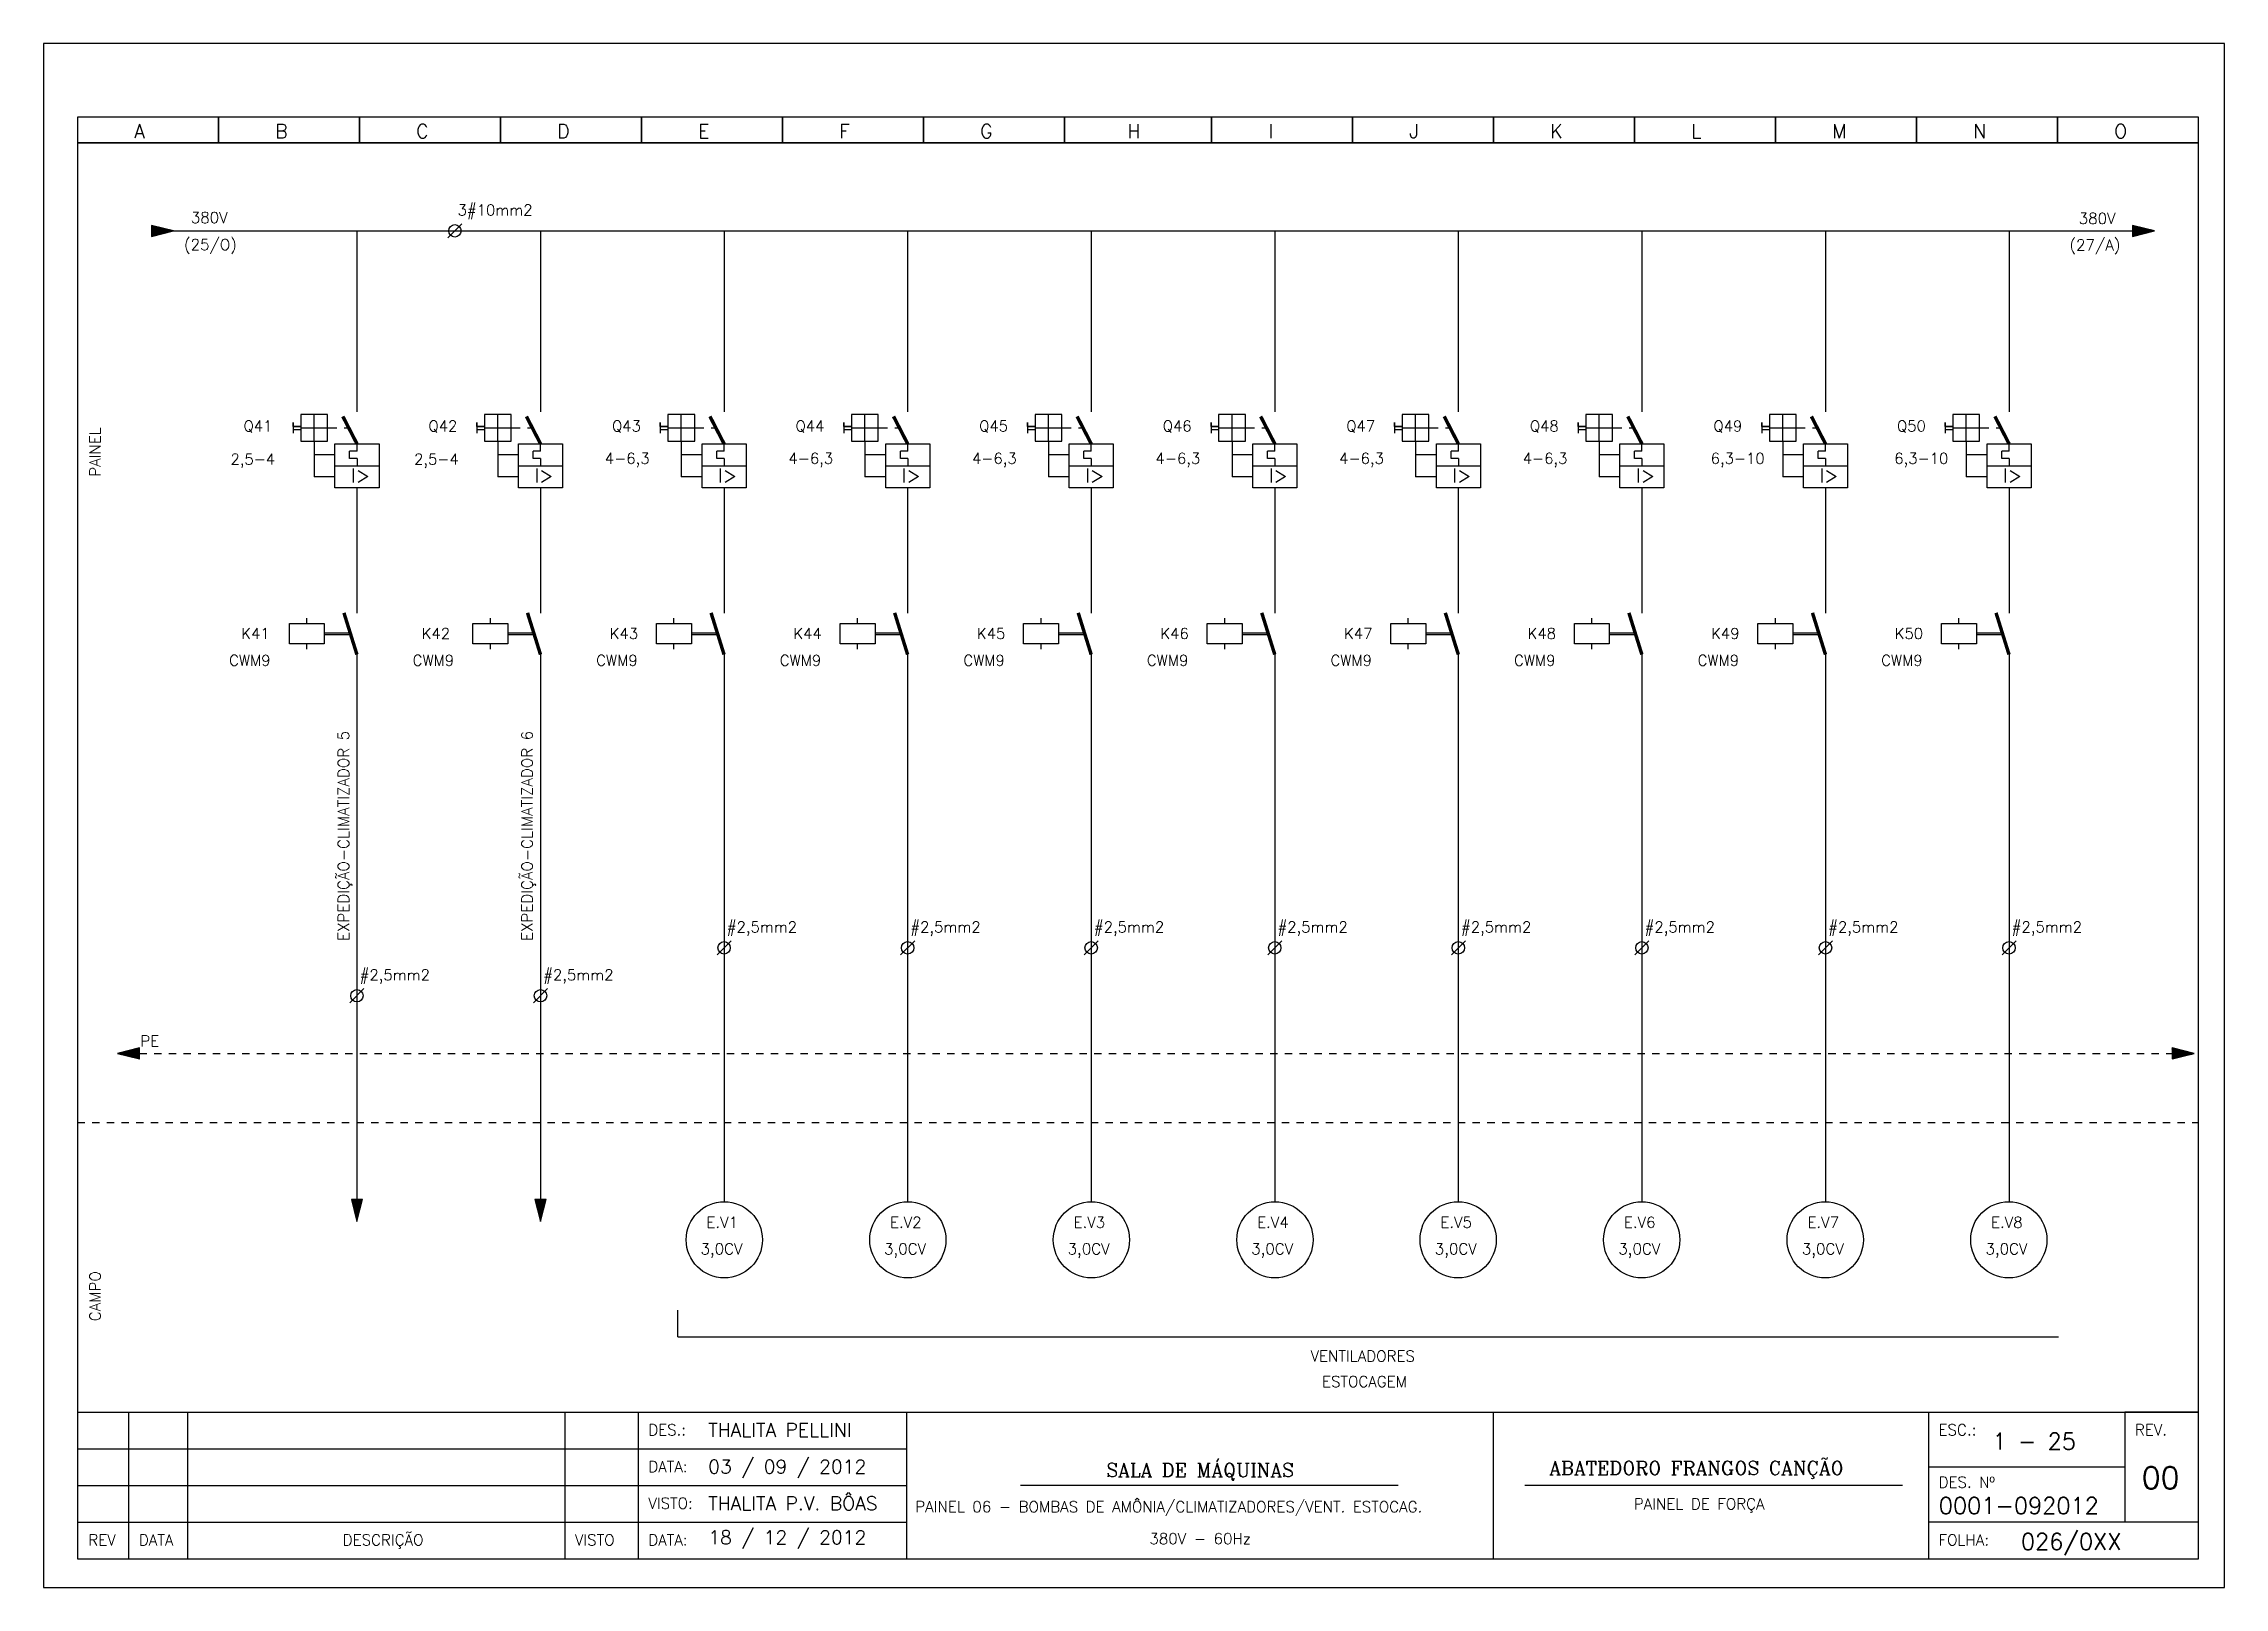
# Model space of a CAD drawing. Header units: millimetres. Extents: x 1974 to 2560, y 1429 to 1567.
# Drawn here: x 2159.77 to 2189.47, y 1491.61 to 1512.63 of the extents above; entities that cross this region are included whole.
import ezdxf

# ---------------------------------------------------------------- set-up
doc = ezdxf.new("R2010")
doc.units = ezdxf.units.MM
for name, pattern in [('DASHDOT2', [0.5, 0.25, -0.125, 0, -0.125]), ('DASHED', [0.75, 0.5, -0.25]), ('HIDDEN2', [0.1875, 0.125, -0.0625])]:
    doc.linetypes.add(name, pattern=pattern)
for name, color, linetype in [('1', 5, 'Continuous'), ('ALIMENTAÇÃO', 6, 'Continuous'), ('CONECTOR_SAK', 2, 'Continuous'), ('DISJUNTOR', 5, 'Continuous'), ('EQUIPAMENTOS', 5, 'Continuous'), ('MARGEM', 1, 'Continuous'), ('MOTORES', 5, 'Continuous'), ('PAINEL', 7, 'Continuous'), ('soft', 5, 'Continuous'), ('TERRA', 3, 'DASHED'), ('TEXTO', 4, 'Continuous'), ('TEXTO_2', 5, 'Continuous'), ('TIMBRE', 7, 'Continuous')]:
    doc.layers.add(name, color=color, linetype=linetype)
doc.styles.add('REGUA60', font='romans.shx', dxfattribs={"height": 2})
doc.styles.add('ROMANC', font='romanc.shx', dxfattribs={"height": 0.55})
doc.styles.add('ROMANS', font='romans.shx', dxfattribs={"height": 37})

msp = doc.modelspace()

# ---------------------------------------------------------------- texts
at = {"style": 'ROMANS'}
for s, p in [('ESC.:', (2185.58, 1493.68)), ('REV.', (2188.255, 1493.68)), ('DES. Nº', (2185.58, 1492.967)), ('PAINEL 06 - BOMBAS DE AMÔNIA/CLIMATIZADORES/VENT. ESTOCAG.', (2171.644, 1492.633)), ('PAINEL DE FORÇA', (2181.43, 1492.671)), ('380V - 60Hz', (2174.833, 1492.198)), ('FOLHA:', (2185.58, 1492.18))]:
    msp.add_text(s, height=0.15, dxfattribs=at).set_placement(p)
at = {"layer": 'TEXTO'}
for s, height, style, p in [('A', 0.188, 'ROMANS', (2161.007, 1511.347)), ('B', 0.188, 'ROMANS', (2162.927, 1511.347)), ('C', 0.188, 'ROMANS', (2164.847, 1511.347)), ('D', 0.188, 'ROMANS', (2166.767, 1511.347)), ('E', 0.188, 'ROMANS', (2168.687, 1511.347)), ('F', 0.188, 'ROMANS', (2170.607, 1511.347)), ('G', 0.188, 'ROMANS', (2172.527, 1511.347)), ('H', 0.188, 'ROMANS', (2174.532, 1511.347)), ('I', 0.188, 'ROMANS', (2176.452, 1511.347)), ('J', 0.188, 'ROMANS', (2178.372, 1511.347)), ('K', 0.188, 'ROMANS', (2180.292, 1511.347)), ('L', 0.188, 'ROMANS', (2182.212, 1511.347)), ('M', 0.188, 'ROMANS', (2184.132, 1511.347)), ('N', 0.188, 'ROMANS', (2186.052, 1511.347)), ('O', 0.188, 'ROMANS', (2187.972, 1511.347)), ('380V', 0.15, 'ROMANS', (2161.778, 1510.19)), ('3#10mm2', 0.148, 'ROMANS', (2165.411, 1510.294)), ('380V', 0.15, 'ROMANS', (2187.489, 1510.178)), ('(25/O)', 0.15, 'ROMANS', (2161.685, 1509.822)), ('(27/A)', 0.15, 'ROMANS', (2187.363, 1509.818)), ('Q41', 0.148, 'ROMANS', (2162.496, 1507.353)), ('Q42', 0.148, 'ROMANS', (2165.014, 1507.353)), ('Q43', 0.148, 'ROMANS', (2167.514, 1507.353)), ('Q44', 0.148, 'ROMANS', (2170.014, 1507.353)), ('Q45', 0.148, 'ROMANS', (2172.514, 1507.353)), ('Q46', 0.148, 'ROMANS', (2175.014, 1507.353)), ('Q47', 0.148, 'ROMANS', (2177.514, 1507.353)), ('Q48', 0.148, 'ROMANS', (2180.014, 1507.353)), ('Q49', 0.148, 'ROMANS', (2182.514, 1507.353)), ('Q50', 0.148, 'ROMANS', (2185.014, 1507.353)), ('2,5-4', 0.148, 'ROMANS', (2162.318, 1506.901)), ('2,5-4', 0.148, 'ROMANS', (2164.818, 1506.901)), ('4-6,3', 0.148, 'ROMANS', (2167.417, 1506.911)), ('4-6,3', 0.148, 'ROMANS', (2169.917, 1506.911)), ('4-6,3', 0.148, 'ROMANS', (2172.417, 1506.911)), ('4-6,3', 0.148, 'ROMANS', (2174.917, 1506.911)), ('4-6,3', 0.148, 'ROMANS', (2177.417, 1506.911)), ('4-6,3', 0.148, 'ROMANS', (2179.917, 1506.911)), ('6,3-10', 0.148, 'ROMANS', (2182.477, 1506.911)), ('6,3-10', 0.148, 'ROMANS', (2184.977, 1506.911)), ('K41', 0.148, 'ROMANS', (2162.464, 1504.527)), ('K42', 0.148, 'ROMANS', (2164.922, 1504.527)), ('K43', 0.148, 'ROMANS', (2167.483, 1504.527)), ('K44', 0.148, 'ROMANS', (2169.983, 1504.527)), ('K45', 0.148, 'ROMANS', (2172.483, 1504.527)), ('K46', 0.148, 'ROMANS', (2174.983, 1504.527)), ('K47', 0.148, 'ROMANS', (2177.483, 1504.527)), ('K48', 0.148, 'ROMANS', (2179.983, 1504.527)), ('K49', 0.148, 'ROMANS', (2182.483, 1504.527)), ('K50', 0.148, 'ROMANS', (2184.983, 1504.527)), ('CWM9', 0.148, 'ROMANS', (2162.299, 1504.161)), ('CWM9', 0.148, 'ROMANS', (2164.799, 1504.161)), ('CWM9', 0.148, 'ROMANS', (2167.299, 1504.161)), ('CWM9', 0.148, 'ROMANS', (2169.799, 1504.161)), ('CWM9', 0.148, 'ROMANS', (2172.299, 1504.161)), ('CWM9', 0.148, 'ROMANS', (2174.799, 1504.161)), ('CWM9', 0.148, 'ROMANS', (2177.299, 1504.161)), ('CWM9', 0.148, 'ROMANS', (2179.799, 1504.161)), ('CWM9', 0.148, 'ROMANS', (2182.299, 1504.161)), ('CWM9', 0.148, 'ROMANS', (2184.799, 1504.161)), ('#2,5mm2', 0.148, 'ROMANS', (2169.077, 1500.53)), ('#2,5mm2', 0.148, 'ROMANS', (2171.577, 1500.53)), ('#2,5mm2', 0.148, 'ROMANS', (2174.077, 1500.53)), ('#2,5mm2', 0.148, 'ROMANS', (2176.577, 1500.53)), ('#2,5mm2', 0.148, 'ROMANS', (2179.077, 1500.53)), ('#2,5mm2', 0.148, 'ROMANS', (2181.577, 1500.53)), ('#2,5mm2', 0.148, 'ROMANS', (2184.077, 1500.53)), ('#2,5mm2', 0.148, 'ROMANS', (2186.577, 1500.53)), ('#2,5mm2', 0.148, 'ROMANS', (2164.077, 1499.877)), ('#2,5mm2', 0.148, 'ROMANS', (2166.577, 1499.877)), ('PE', 0.15, 'ROMANS', (2161.091, 1498.975)), ('E.V1', 0.15, 'REGUA60', (2168.8, 1496.506)), ('E.V2', 0.15, 'REGUA60', (2171.3, 1496.506)), ('E.V3', 0.15, 'REGUA60', (2173.8, 1496.506)), ('E.V4', 0.15, 'REGUA60', (2176.3, 1496.506)), ('E.V5', 0.15, 'REGUA60', (2178.795, 1496.506)), ('E.V6', 0.15, 'REGUA60', (2181.295, 1496.506)), ('E.V7', 0.15, 'REGUA60', (2183.795, 1496.506)), ('E.V8', 0.15, 'REGUA60', (2186.295, 1496.506)), ('3,0CV', 0.15, 'REGUA60', (2168.719, 1496.145)), ('3,0CV', 0.15, 'REGUA60', (2171.219, 1496.145)), ('3,0CV', 0.15, 'REGUA60', (2173.719, 1496.145)), ('3,0CV', 0.15, 'REGUA60', (2176.219, 1496.145)), ('3,0CV', 0.15, 'REGUA60', (2178.719, 1496.145)), ('3,0CV', 0.15, 'REGUA60', (2181.219, 1496.145)), ('3,0CV', 0.15, 'REGUA60', (2183.719, 1496.145)), ('3,0CV', 0.15, 'REGUA60', (2186.219, 1496.145)), ('VENTILADORES', 0.15, 'REGUA60', (2177.028, 1494.685)), ('ESTOCAGEM', 0.15, 'REGUA60', (2177.184, 1494.337)), ('THALITA PELLINI', 0.1875, 'ROMANS', (2168.824, 1493.66)), ('03 / 09 / 2012', 0.1875, 'ROMANS', (2168.824, 1493.16)), ('THALITA P.V. BÔAS', 0.1875, 'ROMANS', (2168.824, 1492.66)), ('18 / 12 / 2012', 0.1875, 'ROMANS', (2168.824, 1492.197))]:
    msp.add_text(s, height=height, dxfattribs=dict(at, style=style)).set_placement(p)
at = {"layer": 'TEXTO', "style": 'REGUA60'}
for s, p in [('PAINEL', (2160.549, 1506.735)), ('EXPEDIÇÃO-CLIMATIZADOR 5', (2163.932, 1500.413)), ('EXPEDIÇÃO-CLIMATIZADOR 6', (2166.432, 1500.413)), ('CAMPO', (2160.549, 1495.234))]:
    msp.add_text(s, height=0.15, rotation=90, dxfattribs=at).set_placement(p)
at = {"layer": 'TEXTO', "color": 150, "style": 'ROMANS'}
for s, height, p in [('DES.:', 0.15, (2168.009, 1493.68)), ('1 - 25', 0.225, (2186.314, 1493.487)), ('DATA:', 0.15, (2168.009, 1493.18)), ('00', 0.3, (2188.347, 1492.953)), ('VISTO:', 0.15, (2168.009, 1492.68)), ('0001-092012', 0.225, (2185.584, 1492.611)), ('REV', 0.15, (2160.383, 1492.18)), ('DATA', 0.15, (2161.071, 1492.18)), ('DESCRIÇÃO', 0.15, (2163.847, 1492.18)), ('VISTO', 0.15, (2167.009, 1492.18)), ('DATA:', 0.15, (2168.009, 1492.18)), ('026/0XX', 0.225, (2186.702, 1492.121))]:
    msp.add_text(s, height=height, dxfattribs=at).set_placement(p)
at = {"layer": 'TEXTO_2'}
for s, height, style, p in [('I>', 0.1927, 'REGUA60', (2163.956, 1506.657)), ('I>', 0.1927, 'REGUA60', (2166.456, 1506.657)), ('I>', 0.1927, 'REGUA60', (2168.956, 1506.657)), ('I>', 0.1927, 'REGUA60', (2171.456, 1506.657)), ('I>', 0.1927, 'REGUA60', (2173.956, 1506.657)), ('I>', 0.1927, 'REGUA60', (2176.456, 1506.657)), ('I>', 0.1927, 'REGUA60', (2178.956, 1506.657)), ('I>', 0.1927, 'REGUA60', (2181.456, 1506.657)), ('I>', 0.1927, 'REGUA60', (2183.956, 1506.657)), ('I>', 0.1927, 'REGUA60', (2186.456, 1506.657)), ('SALA DE MÁQUINAS', 0.1875, 'ROMANC', (2174.245, 1493.113)), ('ABATEDORO FRANGOS CANÇÃO', 0.1875, 'ROMANC', (2180.277, 1493.141))]:
    msp.add_text(s, height=height, dxfattribs=dict(at, style=style)).set_placement(p)

# ---------------------------------------------------------------- hatches: boundary and pattern name
at = {"layer": 'EQUIPAMENTOS'}
for points in [[(2161.54, 1510.084), (2161.24, 1510.159), (2161.24, 1510.009)], [(2188.522, 1510.084), (2188.222, 1510.159), (2188.222, 1510.009)], [(2163.965, 1496.894), (2164.04, 1496.594), (2164.115, 1496.894)], [(2166.465, 1496.894), (2166.54, 1496.594), (2166.615, 1496.894)]]:
    msp.add_hatch(color=256, dxfattribs=at).paths.add_polyline_path(points)
at = {"layer": 'TERRA'}
h = msp.add_hatch(dxfattribs=at)
h.set_pattern_fill('ANSI31', color=256, scale=0.004, angle=180, style=0)
h.set_pattern_definition([(225, (2218.03320223, 1547.50084864), (0.0003535533906, -0.0003535533906), [])])
h.paths.add_polyline_path([(2160.779, 1498.881), (2161.079, 1498.881), (2161.079, 1498.956)])
h.paths.add_polyline_path([(2161.079, 1498.806), (2161.079, 1498.881), (2160.779, 1498.881)])
h = msp.add_hatch(dxfattribs=at)
h.set_pattern_fill('ANSI31', color=256, scale=0.004, style=0)
h.set_pattern_definition([(45, (2131.80874803, 1450.2612611), (-0.0003535533906, 0.0003535533906), [])])
h.paths.add_polyline_path([(2189.063, 1498.881), (2188.763, 1498.881), (2188.763, 1498.806)])
h.paths.add_polyline_path([(2188.763, 1498.956), (2188.763, 1498.881), (2189.063, 1498.881)])

# ---------------------------------------------------------------- linework, layer by layer
for p, q in [((2168.411, 1495.021), (2168.411, 1495.385)), ((2168.411, 1495.021), (2187.214, 1495.021)), ((2189.119, 1493.997), (2188.119, 1493.997))]:
    msp.add_line(p, q)
at = {"layer": '1'}
for p, q in [((2163.64, 1507.582), (2163.276, 1507.582)), ((2163.276, 1507.582), (2163.276, 1507.218)), ((2163.458, 1507.218), (2163.458, 1507.582)), ((2163.64, 1507.218), (2163.64, 1507.582)), ((2166.14, 1507.582), (2165.776, 1507.582)), ((2165.776, 1507.582), (2165.776, 1507.218)), ((2165.958, 1507.218), (2165.958, 1507.582)), ((2166.14, 1507.218), (2166.14, 1507.582)), ((2168.64, 1507.582), (2168.276, 1507.582)), ((2168.276, 1507.582), (2168.276, 1507.218)), ((2168.458, 1507.218), (2168.458, 1507.582)), ((2168.64, 1507.218), (2168.64, 1507.582)), ((2171.14, 1507.582), (2170.776, 1507.582)), ((2170.776, 1507.582), (2170.776, 1507.218)), ((2170.958, 1507.218), (2170.958, 1507.582)), ((2171.14, 1507.218), (2171.14, 1507.582)), ((2173.64, 1507.582), (2173.276, 1507.582)), ((2173.276, 1507.582), (2173.276, 1507.218)), ((2173.458, 1507.218), (2173.458, 1507.582)), ((2173.64, 1507.218), (2173.64, 1507.582)), ((2176.14, 1507.582), (2175.776, 1507.582)), ((2175.776, 1507.582), (2175.776, 1507.218)), ((2175.958, 1507.218), (2175.958, 1507.582)), ((2176.14, 1507.218), (2176.14, 1507.582)), ((2178.64, 1507.582), (2178.276, 1507.582)), ((2178.276, 1507.582), (2178.276, 1507.218)), ((2178.458, 1507.218), (2178.458, 1507.582)), ((2178.64, 1507.218), (2178.64, 1507.582)), ((2181.14, 1507.582), (2180.776, 1507.582)), ((2180.776, 1507.582), (2180.776, 1507.218)), ((2180.958, 1507.218), (2180.958, 1507.582)), ((2181.14, 1507.218), (2181.14, 1507.582)), ((2183.64, 1507.582), (2183.276, 1507.582)), ((2183.276, 1507.582), (2183.276, 1507.218)), ((2183.458, 1507.218), (2183.458, 1507.582)), ((2183.64, 1507.218), (2183.64, 1507.582)), ((2186.14, 1507.582), (2185.776, 1507.582)), ((2185.776, 1507.582), (2185.776, 1507.218)), ((2185.958, 1507.218), (2185.958, 1507.582)), ((2186.14, 1507.218), (2186.14, 1507.582)), ((2163.172, 1507.473), (2163.172, 1507.327)), ((2163.172, 1507.421), (2163.172, 1507.473)), ((2163.276, 1507.421), (2163.172, 1507.421)), ((2163.172, 1507.421), (2163.276, 1507.421)), ((2163.172, 1507.379), (2163.276, 1507.379)), ((2163.276, 1507.4), (2163.64, 1507.4)), ((2165.672, 1507.473), (2165.672, 1507.327)), ((2165.672, 1507.421), (2165.672, 1507.473)), ((2165.776, 1507.421), (2165.672, 1507.421)), ((2165.672, 1507.421), (2165.776, 1507.421)), ((2165.672, 1507.379), (2165.776, 1507.379)), ((2165.776, 1507.4), (2166.14, 1507.4)), ((2168.172, 1507.473), (2168.172, 1507.327)), ((2168.172, 1507.421), (2168.172, 1507.473)), ((2168.276, 1507.421), (2168.172, 1507.421)), ((2168.172, 1507.421), (2168.276, 1507.421)), ((2168.172, 1507.379), (2168.276, 1507.379)), ((2168.276, 1507.4), (2168.64, 1507.4)), ((2170.672, 1507.473), (2170.672, 1507.327)), ((2170.672, 1507.421), (2170.672, 1507.473)), ((2170.776, 1507.421), (2170.672, 1507.421)), ((2170.672, 1507.421), (2170.776, 1507.421)), ((2170.672, 1507.379), (2170.776, 1507.379)), ((2170.776, 1507.4), (2171.14, 1507.4)), ((2173.172, 1507.473), (2173.172, 1507.327)), ((2173.172, 1507.421), (2173.172, 1507.473)), ((2173.276, 1507.421), (2173.172, 1507.421)), ((2173.172, 1507.421), (2173.276, 1507.421)), ((2173.172, 1507.379), (2173.276, 1507.379)), ((2173.276, 1507.4), (2173.64, 1507.4)), ((2175.672, 1507.473), (2175.672, 1507.327)), ((2175.672, 1507.421), (2175.672, 1507.473)), ((2175.776, 1507.421), (2175.672, 1507.421)), ((2175.672, 1507.421), (2175.776, 1507.421)), ((2175.672, 1507.379), (2175.776, 1507.379)), ((2175.776, 1507.4), (2176.14, 1507.4)), ((2178.172, 1507.473), (2178.172, 1507.327)), ((2178.172, 1507.421), (2178.172, 1507.473)), ((2178.276, 1507.421), (2178.172, 1507.421)), ((2178.172, 1507.421), (2178.276, 1507.421)), ((2178.172, 1507.379), (2178.276, 1507.379)), ((2178.276, 1507.4), (2178.64, 1507.4)), ((2180.672, 1507.473), (2180.672, 1507.327)), ((2180.672, 1507.421), (2180.672, 1507.473)), ((2180.776, 1507.421), (2180.672, 1507.421)), ((2180.672, 1507.421), (2180.776, 1507.421)), ((2180.672, 1507.379), (2180.776, 1507.379)), ((2180.776, 1507.4), (2181.14, 1507.4)), ((2183.172, 1507.473), (2183.172, 1507.327)), ((2183.172, 1507.421), (2183.172, 1507.473)), ((2183.276, 1507.421), (2183.172, 1507.421)), ((2183.172, 1507.421), (2183.276, 1507.421)), ((2183.172, 1507.379), (2183.276, 1507.379)), ((2183.276, 1507.4), (2183.64, 1507.4)), ((2185.672, 1507.473), (2185.672, 1507.327)), ((2185.672, 1507.421), (2185.672, 1507.473)), ((2185.776, 1507.421), (2185.672, 1507.421)), ((2185.672, 1507.421), (2185.776, 1507.421)), ((2185.672, 1507.379), (2185.776, 1507.379)), ((2185.776, 1507.4), (2186.14, 1507.4)), ((2163.276, 1507.218), (2163.64, 1507.218)), ((2165.776, 1507.218), (2166.14, 1507.218)), ((2168.276, 1507.218), (2168.64, 1507.218)), ((2170.776, 1507.218), (2171.14, 1507.218)), ((2173.276, 1507.218), (2173.64, 1507.218)), ((2175.776, 1507.218), (2176.14, 1507.218)), ((2178.276, 1507.218), (2178.64, 1507.218)), ((2180.776, 1507.218), (2181.14, 1507.218)), ((2183.276, 1507.218), (2183.64, 1507.218)), ((2185.776, 1507.218), (2186.14, 1507.218))]:
    msp.add_line(p, q, dxfattribs=at)
at = {"layer": 'ALIMENTAÇÃO', "color": 6}
for p, q in [((2164.04, 1510.084), (2164.04, 1507.62)), ((2166.54, 1510.084), (2166.54, 1507.62)), ((2169.04, 1510.084), (2169.04, 1507.62)), ((2171.54, 1510.084), (2171.54, 1507.62)), ((2174.04, 1510.084), (2174.04, 1507.62)), ((2176.54, 1510.084), (2176.54, 1507.62)), ((2179.04, 1510.084), (2179.04, 1507.62)), ((2181.54, 1510.084), (2181.54, 1507.62)), ((2184.04, 1510.084), (2184.04, 1507.62)), ((2186.54, 1510.084), (2186.54, 1507.62)), ((2164.04, 1506.582), (2164.04, 1504.877)), ((2166.54, 1506.582), (2166.54, 1504.877)), ((2169.04, 1506.582), (2169.04, 1504.877)), ((2171.54, 1506.582), (2171.54, 1504.877)), ((2174.04, 1506.582), (2174.04, 1504.877)), ((2176.54, 1506.582), (2176.54, 1504.877)), ((2179.04, 1506.582), (2179.04, 1504.877)), ((2181.54, 1506.582), (2181.54, 1504.877)), ((2184.04, 1506.582), (2184.04, 1504.877)), ((2186.54, 1506.582), (2186.54, 1504.877)), ((2164.04, 1504.314), (2164.04, 1500.32)), ((2166.54, 1504.314), (2166.54, 1500.32)), ((2169.04, 1504.314), (2169.04, 1496.862)), ((2171.54, 1504.314), (2171.54, 1496.862)), ((2174.04, 1504.314), (2174.04, 1496.862)), ((2176.54, 1504.314), (2176.54, 1496.862)), ((2179.04, 1504.314), (2179.04, 1496.862)), ((2181.54, 1504.314), (2181.54, 1496.862)), ((2184.04, 1504.314), (2184.04, 1496.862)), ((2186.54, 1504.314), (2186.54, 1496.862)), ((2164.04, 1500.32), (2164.04, 1496.894)), ((2166.54, 1500.32), (2166.54, 1496.894))]:
    msp.add_line(p, q, dxfattribs=at)
at = {"layer": 'CONECTOR_SAK'}
for p, q in [((2165.47, 1510.181), (2165.279, 1509.988)), ((2169.136, 1500.417), (2168.945, 1500.224)), ((2171.636, 1500.417), (2171.445, 1500.224)), ((2174.136, 1500.417), (2173.945, 1500.224)), ((2176.636, 1500.417), (2176.445, 1500.224)), ((2179.136, 1500.417), (2178.945, 1500.224)), ((2181.636, 1500.417), (2181.445, 1500.224)), ((2184.136, 1500.417), (2183.945, 1500.224)), ((2186.636, 1500.417), (2186.445, 1500.224)), ((2164.136, 1499.764), (2163.945, 1499.571)), ((2166.636, 1499.764), (2166.445, 1499.571))]:
    msp.add_line(p, q, dxfattribs=at)
for centre in [(2165.374, 1510.084), (2169.04, 1500.32), (2171.54, 1500.32), (2174.04, 1500.32), (2176.54, 1500.32), (2179.04, 1500.32), (2181.54, 1500.32), (2184.04, 1500.32), (2186.54, 1500.32), (2164.04, 1499.667), (2166.54, 1499.667)]:
    msp.add_circle(centre, 0.0846, dxfattribs=at)
at = {"layer": 'DISJUNTOR', "linetype": 'HIDDEN2'}
for p, q in [((2163.64, 1507.4), (2163.94, 1507.4)), ((2166.14, 1507.4), (2166.44, 1507.4)), ((2168.64, 1507.4), (2168.94, 1507.4)), ((2171.14, 1507.4), (2171.44, 1507.4)), ((2173.64, 1507.4), (2173.94, 1507.4)), ((2176.14, 1507.4), (2176.44, 1507.4)), ((2178.64, 1507.4), (2178.94, 1507.4)), ((2181.14, 1507.4), (2181.44, 1507.4)), ((2183.64, 1507.4), (2183.94, 1507.4)), ((2186.14, 1507.4), (2186.44, 1507.4))]:
    msp.add_line(p, q, dxfattribs=at)
at = {"layer": 'DISJUNTOR'}
for p, q in [((2163.458, 1507.218), (2163.458, 1506.732)), ((2163.74, 1507.032), (2163.458, 1507.032)), ((2164.041, 1507.083), (2163.941, 1507.083)), ((2163.941, 1506.983), (2163.941, 1507.083)), ((2164.041, 1506.983), (2163.941, 1506.983)), ((2164.041, 1507.083), (2164.041, 1507.183)), ((2164.041, 1506.983), (2164.041, 1506.883)), ((2165.958, 1507.218), (2165.958, 1506.732)), ((2166.24, 1507.032), (2165.958, 1507.032)), ((2166.541, 1507.083), (2166.441, 1507.083)), ((2166.441, 1506.983), (2166.441, 1507.083)), ((2166.541, 1506.983), (2166.441, 1506.983)), ((2166.541, 1507.083), (2166.541, 1507.183)), ((2166.541, 1506.983), (2166.541, 1506.883)), ((2168.458, 1507.218), (2168.458, 1506.732)), ((2168.74, 1507.032), (2168.458, 1507.032)), ((2169.041, 1507.083), (2168.941, 1507.083)), ((2168.941, 1506.983), (2168.941, 1507.083)), ((2169.041, 1506.983), (2168.941, 1506.983)), ((2169.041, 1507.083), (2169.041, 1507.183)), ((2169.041, 1506.983), (2169.041, 1506.883)), ((2170.958, 1507.218), (2170.958, 1506.732)), ((2171.24, 1507.032), (2170.958, 1507.032)), ((2171.541, 1507.083), (2171.441, 1507.083)), ((2171.441, 1506.983), (2171.441, 1507.083)), ((2171.541, 1506.983), (2171.441, 1506.983)), ((2171.541, 1507.083), (2171.541, 1507.183)), ((2171.541, 1506.983), (2171.541, 1506.883)), ((2173.458, 1507.218), (2173.458, 1506.732)), ((2173.74, 1507.032), (2173.458, 1507.032)), ((2174.041, 1507.083), (2173.941, 1507.083)), ((2173.941, 1506.983), (2173.941, 1507.083)), ((2174.041, 1506.983), (2173.941, 1506.983)), ((2174.041, 1507.083), (2174.041, 1507.183)), ((2174.041, 1506.983), (2174.041, 1506.883)), ((2175.958, 1507.218), (2175.958, 1506.732)), ((2176.24, 1507.032), (2175.958, 1507.032)), ((2176.541, 1507.083), (2176.441, 1507.083)), ((2176.441, 1506.983), (2176.441, 1507.083)), ((2176.541, 1506.983), (2176.441, 1506.983)), ((2176.541, 1507.083), (2176.541, 1507.183)), ((2176.541, 1506.983), (2176.541, 1506.883)), ((2178.458, 1507.218), (2178.458, 1506.732)), ((2178.74, 1507.032), (2178.458, 1507.032)), ((2179.041, 1507.083), (2178.941, 1507.083)), ((2178.941, 1506.983), (2178.941, 1507.083)), ((2179.041, 1506.983), (2178.941, 1506.983)), ((2179.041, 1507.083), (2179.041, 1507.183)), ((2179.041, 1506.983), (2179.041, 1506.883)), ((2180.958, 1507.218), (2180.958, 1506.732)), ((2181.24, 1507.032), (2180.958, 1507.032)), ((2181.541, 1507.083), (2181.441, 1507.083)), ((2181.441, 1506.983), (2181.441, 1507.083)), ((2181.541, 1506.983), (2181.441, 1506.983)), ((2181.541, 1507.083), (2181.541, 1507.183)), ((2181.541, 1506.983), (2181.541, 1506.883)), ((2183.458, 1507.218), (2183.458, 1506.732)), ((2183.74, 1507.032), (2183.458, 1507.032)), ((2184.041, 1507.083), (2183.941, 1507.083)), ((2183.941, 1506.983), (2183.941, 1507.083)), ((2184.041, 1506.983), (2183.941, 1506.983)), ((2184.041, 1507.083), (2184.041, 1507.183)), ((2184.041, 1506.983), (2184.041, 1506.883)), ((2185.958, 1507.218), (2185.958, 1506.732)), ((2186.24, 1507.032), (2185.958, 1507.032)), ((2186.541, 1507.083), (2186.441, 1507.083)), ((2186.441, 1506.983), (2186.441, 1507.083)), ((2186.541, 1506.983), (2186.441, 1506.983)), ((2186.541, 1507.083), (2186.541, 1507.183)), ((2186.541, 1506.983), (2186.541, 1506.883)), ((2163.74, 1506.732), (2163.458, 1506.732)), ((2163.741, 1506.883), (2164.341, 1506.883)), ((2166.24, 1506.732), (2165.958, 1506.732)), ((2166.241, 1506.883), (2166.841, 1506.883)), ((2168.74, 1506.732), (2168.458, 1506.732)), ((2168.741, 1506.883), (2169.341, 1506.883)), ((2171.24, 1506.732), (2170.958, 1506.732)), ((2171.241, 1506.883), (2171.841, 1506.883)), ((2173.74, 1506.732), (2173.458, 1506.732)), ((2173.741, 1506.883), (2174.341, 1506.883)), ((2176.24, 1506.732), (2175.958, 1506.732)), ((2176.241, 1506.883), (2176.841, 1506.883)), ((2178.74, 1506.732), (2178.458, 1506.732)), ((2178.741, 1506.883), (2179.341, 1506.883)), ((2181.24, 1506.732), (2180.958, 1506.732)), ((2181.241, 1506.883), (2181.841, 1506.883)), ((2183.74, 1506.732), (2183.458, 1506.732)), ((2183.741, 1506.883), (2184.341, 1506.883)), ((2186.24, 1506.732), (2185.958, 1506.732)), ((2186.241, 1506.883), (2186.841, 1506.883))]:
    msp.add_line(p, q, dxfattribs=at)
at = {"layer": 'DISJUNTOR', "const_width": 0.0472}
for points in [[(2164.041, 1507.183), (2163.848, 1507.557)], [(2166.541, 1507.183), (2166.348, 1507.557)], [(2169.041, 1507.183), (2168.848, 1507.557)], [(2171.541, 1507.183), (2171.348, 1507.557)], [(2174.041, 1507.183), (2173.848, 1507.557)], [(2176.541, 1507.183), (2176.348, 1507.557)], [(2179.041, 1507.183), (2178.848, 1507.557)], [(2181.541, 1507.183), (2181.348, 1507.557)], [(2184.041, 1507.183), (2183.848, 1507.557)], [(2186.541, 1507.183), (2186.348, 1507.557)]]:
    msp.add_lwpolyline(points, dxfattribs=at)
at = {"layer": 'DISJUNTOR'}
for points in [[(2163.741, 1507.183), (2164.341, 1507.183), (2164.341, 1506.583), (2163.741, 1506.583)], [(2166.241, 1507.183), (2166.841, 1507.183), (2166.841, 1506.583), (2166.241, 1506.583)], [(2168.741, 1507.183), (2169.341, 1507.183), (2169.341, 1506.583), (2168.741, 1506.583)], [(2171.241, 1507.183), (2171.841, 1507.183), (2171.841, 1506.583), (2171.241, 1506.583)], [(2173.741, 1507.183), (2174.341, 1507.183), (2174.341, 1506.583), (2173.741, 1506.583)], [(2176.241, 1507.183), (2176.841, 1507.183), (2176.841, 1506.583), (2176.241, 1506.583)], [(2178.741, 1507.183), (2179.341, 1507.183), (2179.341, 1506.583), (2178.741, 1506.583)], [(2181.241, 1507.183), (2181.841, 1507.183), (2181.841, 1506.583), (2181.241, 1506.583)], [(2183.741, 1507.183), (2184.341, 1507.183), (2184.341, 1506.583), (2183.741, 1506.583)], [(2186.241, 1507.183), (2186.841, 1507.183), (2186.841, 1506.583), (2186.241, 1506.583)]]:
    msp.add_lwpolyline(points, close=True, dxfattribs=at)
at = {"layer": 'EQUIPAMENTOS'}
for p, q in [((2163.358, 1504.738), (2163.358, 1504.809)), ((2163.596, 1504.608), (2163.948, 1504.608)), ((2165.858, 1504.738), (2165.858, 1504.809)), ((2166.096, 1504.608), (2166.448, 1504.608)), ((2168.358, 1504.738), (2168.358, 1504.809)), ((2168.596, 1504.608), (2168.948, 1504.608)), ((2170.858, 1504.738), (2170.858, 1504.809)), ((2171.096, 1504.608), (2171.448, 1504.608)), ((2173.358, 1504.738), (2173.358, 1504.809)), ((2173.596, 1504.608), (2173.948, 1504.608)), ((2175.858, 1504.738), (2175.858, 1504.809)), ((2176.096, 1504.608), (2176.448, 1504.608)), ((2178.358, 1504.738), (2178.358, 1504.809)), ((2178.596, 1504.608), (2178.948, 1504.608)), ((2180.858, 1504.738), (2180.858, 1504.809)), ((2181.096, 1504.608), (2181.448, 1504.608)), ((2183.358, 1504.738), (2183.358, 1504.809)), ((2183.596, 1504.608), (2183.948, 1504.608)), ((2185.858, 1504.738), (2185.858, 1504.809)), ((2186.096, 1504.608), (2186.448, 1504.608)), ((2163.358, 1504.388), (2163.358, 1504.459)), ((2163.596, 1504.588), (2163.955, 1504.588)), ((2165.858, 1504.388), (2165.858, 1504.459)), ((2166.096, 1504.588), (2166.455, 1504.588)), ((2168.358, 1504.388), (2168.358, 1504.459)), ((2168.596, 1504.588), (2168.955, 1504.588)), ((2170.858, 1504.388), (2170.858, 1504.459)), ((2171.096, 1504.588), (2171.455, 1504.588)), ((2173.358, 1504.388), (2173.358, 1504.459)), ((2173.596, 1504.588), (2173.955, 1504.588)), ((2175.858, 1504.388), (2175.858, 1504.459)), ((2176.096, 1504.588), (2176.455, 1504.588)), ((2178.358, 1504.388), (2178.358, 1504.459)), ((2178.596, 1504.588), (2178.955, 1504.588)), ((2180.858, 1504.388), (2180.858, 1504.459)), ((2181.096, 1504.588), (2181.455, 1504.588)), ((2183.358, 1504.388), (2183.358, 1504.459)), ((2183.596, 1504.588), (2183.955, 1504.588)), ((2185.858, 1504.388), (2185.858, 1504.459)), ((2186.096, 1504.588), (2186.455, 1504.588))]:
    msp.add_line(p, q, dxfattribs=at)
for points in [[(2161.24, 1510.009), (2161.54, 1510.084), (2161.24, 1510.159), (2161.24, 1510.009)], [(2188.222, 1510.009), (2188.522, 1510.084), (2188.222, 1510.159), (2188.222, 1510.009)], [(2163.965, 1496.894), (2164.04, 1496.594), (2164.115, 1496.894), (2163.965, 1496.894)], [(2166.465, 1496.894), (2166.54, 1496.594), (2166.615, 1496.894), (2166.465, 1496.894)]]:
    msp.add_lwpolyline(points, dxfattribs=at)
at = {"layer": 'EQUIPAMENTOS', "const_width": 0.0472}
for points in [[(2164.04, 1504.314), (2163.863, 1504.882)], [(2166.54, 1504.314), (2166.363, 1504.882)], [(2169.04, 1504.314), (2168.863, 1504.882)], [(2171.54, 1504.314), (2171.363, 1504.882)], [(2174.04, 1504.314), (2173.863, 1504.882)], [(2176.54, 1504.314), (2176.363, 1504.882)], [(2179.04, 1504.314), (2178.863, 1504.882)], [(2181.54, 1504.314), (2181.363, 1504.882)], [(2184.04, 1504.314), (2183.863, 1504.882)], [(2186.54, 1504.314), (2186.363, 1504.882)]]:
    msp.add_lwpolyline(points, dxfattribs=at)
at = {"layer": 'EQUIPAMENTOS'}
for points in [[(2163.12, 1504.459), (2163.12, 1504.738), (2163.596, 1504.738), (2163.596, 1504.459)], [(2165.62, 1504.459), (2165.62, 1504.738), (2166.096, 1504.738), (2166.096, 1504.459)], [(2168.12, 1504.459), (2168.12, 1504.738), (2168.596, 1504.738), (2168.596, 1504.459)], [(2170.62, 1504.459), (2170.62, 1504.738), (2171.096, 1504.738), (2171.096, 1504.459)], [(2173.12, 1504.459), (2173.12, 1504.738), (2173.596, 1504.738), (2173.596, 1504.459)], [(2175.62, 1504.459), (2175.62, 1504.738), (2176.096, 1504.738), (2176.096, 1504.459)], [(2178.12, 1504.459), (2178.12, 1504.738), (2178.596, 1504.738), (2178.596, 1504.459)], [(2180.62, 1504.459), (2180.62, 1504.738), (2181.096, 1504.738), (2181.096, 1504.459)], [(2183.12, 1504.459), (2183.12, 1504.738), (2183.596, 1504.738), (2183.596, 1504.459)], [(2185.62, 1504.459), (2185.62, 1504.738), (2186.096, 1504.738), (2186.096, 1504.459)]]:
    msp.add_lwpolyline(points, close=True, dxfattribs=at)
at = {"layer": 'MARGEM', "color": 7}
msp.add_lwpolyline([(2159.773, 1491.609), (2189.473, 1491.609), (2189.473, 1512.634), (2159.773, 1512.634)], close=True, dxfattribs=at)
at = {"layer": 'MOTORES'}
for centre in [(2169.043, 1496.343), (2171.543, 1496.343), (2174.043, 1496.343), (2176.543, 1496.343), (2179.037, 1496.343), (2181.537, 1496.343), (2184.037, 1496.343), (2186.537, 1496.343)]:
    msp.add_circle(centre, 0.519, dxfattribs=at)
at = {"layer": 'PAINEL', "color": 12, "linetype": 'HIDDEN2', "ltscale": 0.005}
msp.add_line((2160.235, 1497.941), (2189.119, 1497.941), dxfattribs=at)
at = {"layer": 'soft'}
msp.add_line((2161.306, 1510.084), (2188.522, 1510.084), dxfattribs=at)
at = {"layer": 'TERRA', "linetype": 'DASHDOT2', "ltscale": 0.0025}
msp.add_line((2161.079, 1498.881), (2188.763, 1498.881), dxfattribs=at)
at = {"layer": 'TERRA'}
for points in [[(2161.079, 1498.956), (2160.779, 1498.881), (2161.079, 1498.806), (2161.079, 1498.956)], [(2161.079, 1498.956), (2160.779, 1498.881), (2161.079, 1498.806), (2161.079, 1498.956)], [(2188.763, 1498.806), (2189.063, 1498.881), (2188.763, 1498.956), (2188.763, 1498.806)], [(2188.763, 1498.806), (2189.063, 1498.881), (2188.763, 1498.956), (2188.763, 1498.806)]]:
    msp.add_lwpolyline(points, dxfattribs=at)
at = {"layer": 'TIMBRE', "color": 12}
msp.add_line((2189.119, 1511.634), (2160.235, 1511.634), dxfattribs=at)
at = {"layer": 'TIMBRE'}
for p, q in [((2160.235, 1493.997), (2189.119, 1493.997)), ((2160.935, 1491.997), (2160.935, 1493.997)), ((2161.735, 1491.997), (2161.735, 1493.997)), ((2166.873, 1493.997), (2166.873, 1491.997)), ((2167.873, 1491.997), (2167.873, 1493.997)), ((2171.526, 1493.997), (2171.526, 1491.997)), ((2179.516, 1493.997), (2179.516, 1491.997)), ((2185.443, 1493.997), (2185.443, 1491.997)), ((2188.119, 1493.997), (2188.119, 1492.497)), ((2160.235, 1493.497), (2171.526, 1493.497)), ((2188.119, 1493.247), (2185.443, 1493.247)), ((2160.235, 1492.997), (2171.526, 1492.997)), ((2178.22, 1492.997), (2173.076, 1492.997)), ((2185.091, 1492.997), (2179.947, 1492.997)), ((2160.235, 1492.497), (2171.526, 1492.497)), ((2189.119, 1492.497), (2185.443, 1492.497))]:
    msp.add_line(p, q, dxfattribs=at)
at = {"layer": 'TIMBRE', "color": 12}
for points in [[(2160.235, 1511.284), (2162.155, 1511.284), (2162.155, 1511.634), (2160.235, 1511.634)], [(2162.155, 1511.284), (2164.075, 1511.284), (2164.075, 1511.634), (2162.155, 1511.634)], [(2164.075, 1511.284), (2165.995, 1511.284), (2165.995, 1511.634), (2164.075, 1511.634)], [(2165.995, 1511.284), (2167.915, 1511.284), (2167.915, 1511.634), (2165.995, 1511.634)], [(2167.915, 1511.284), (2169.835, 1511.284), (2169.835, 1511.634), (2167.915, 1511.634)], [(2169.835, 1511.284), (2171.755, 1511.284), (2171.755, 1511.634), (2169.835, 1511.634)], [(2171.755, 1511.284), (2173.675, 1511.284), (2173.675, 1511.634), (2171.755, 1511.634)], [(2173.675, 1511.284), (2175.679, 1511.284), (2175.679, 1511.634), (2173.675, 1511.634)], [(2175.679, 1511.284), (2177.599, 1511.284), (2177.599, 1511.634), (2175.679, 1511.634)], [(2177.599, 1511.284), (2179.519, 1511.284), (2179.519, 1511.634), (2177.599, 1511.634)], [(2179.519, 1511.284), (2181.439, 1511.284), (2181.439, 1511.634), (2179.519, 1511.634)], [(2181.439, 1511.284), (2183.359, 1511.284), (2183.359, 1511.634), (2181.439, 1511.634)], [(2183.359, 1511.284), (2185.279, 1511.284), (2185.279, 1511.634), (2183.359, 1511.634)], [(2185.279, 1511.284), (2187.199, 1511.284), (2187.199, 1511.634), (2185.279, 1511.634)], [(2187.199, 1511.284), (2189.119, 1511.284), (2189.119, 1511.634), (2187.199, 1511.634)], [(2160.235, 1491.997), (2189.119, 1491.997), (2189.119, 1511.284), (2160.235, 1511.284)]]:
    msp.add_lwpolyline(points, close=True, dxfattribs=at)

msp.set_redraw_order([(e.dxf.handle, doc.entitydb.next_handle()) for e in msp.query("TEXT MTEXT ATTDEF DIMENSION ARC_DIMENSION")])  # texts and dimensions are drawn at this point

doc.saveas('drawing.dxf')
